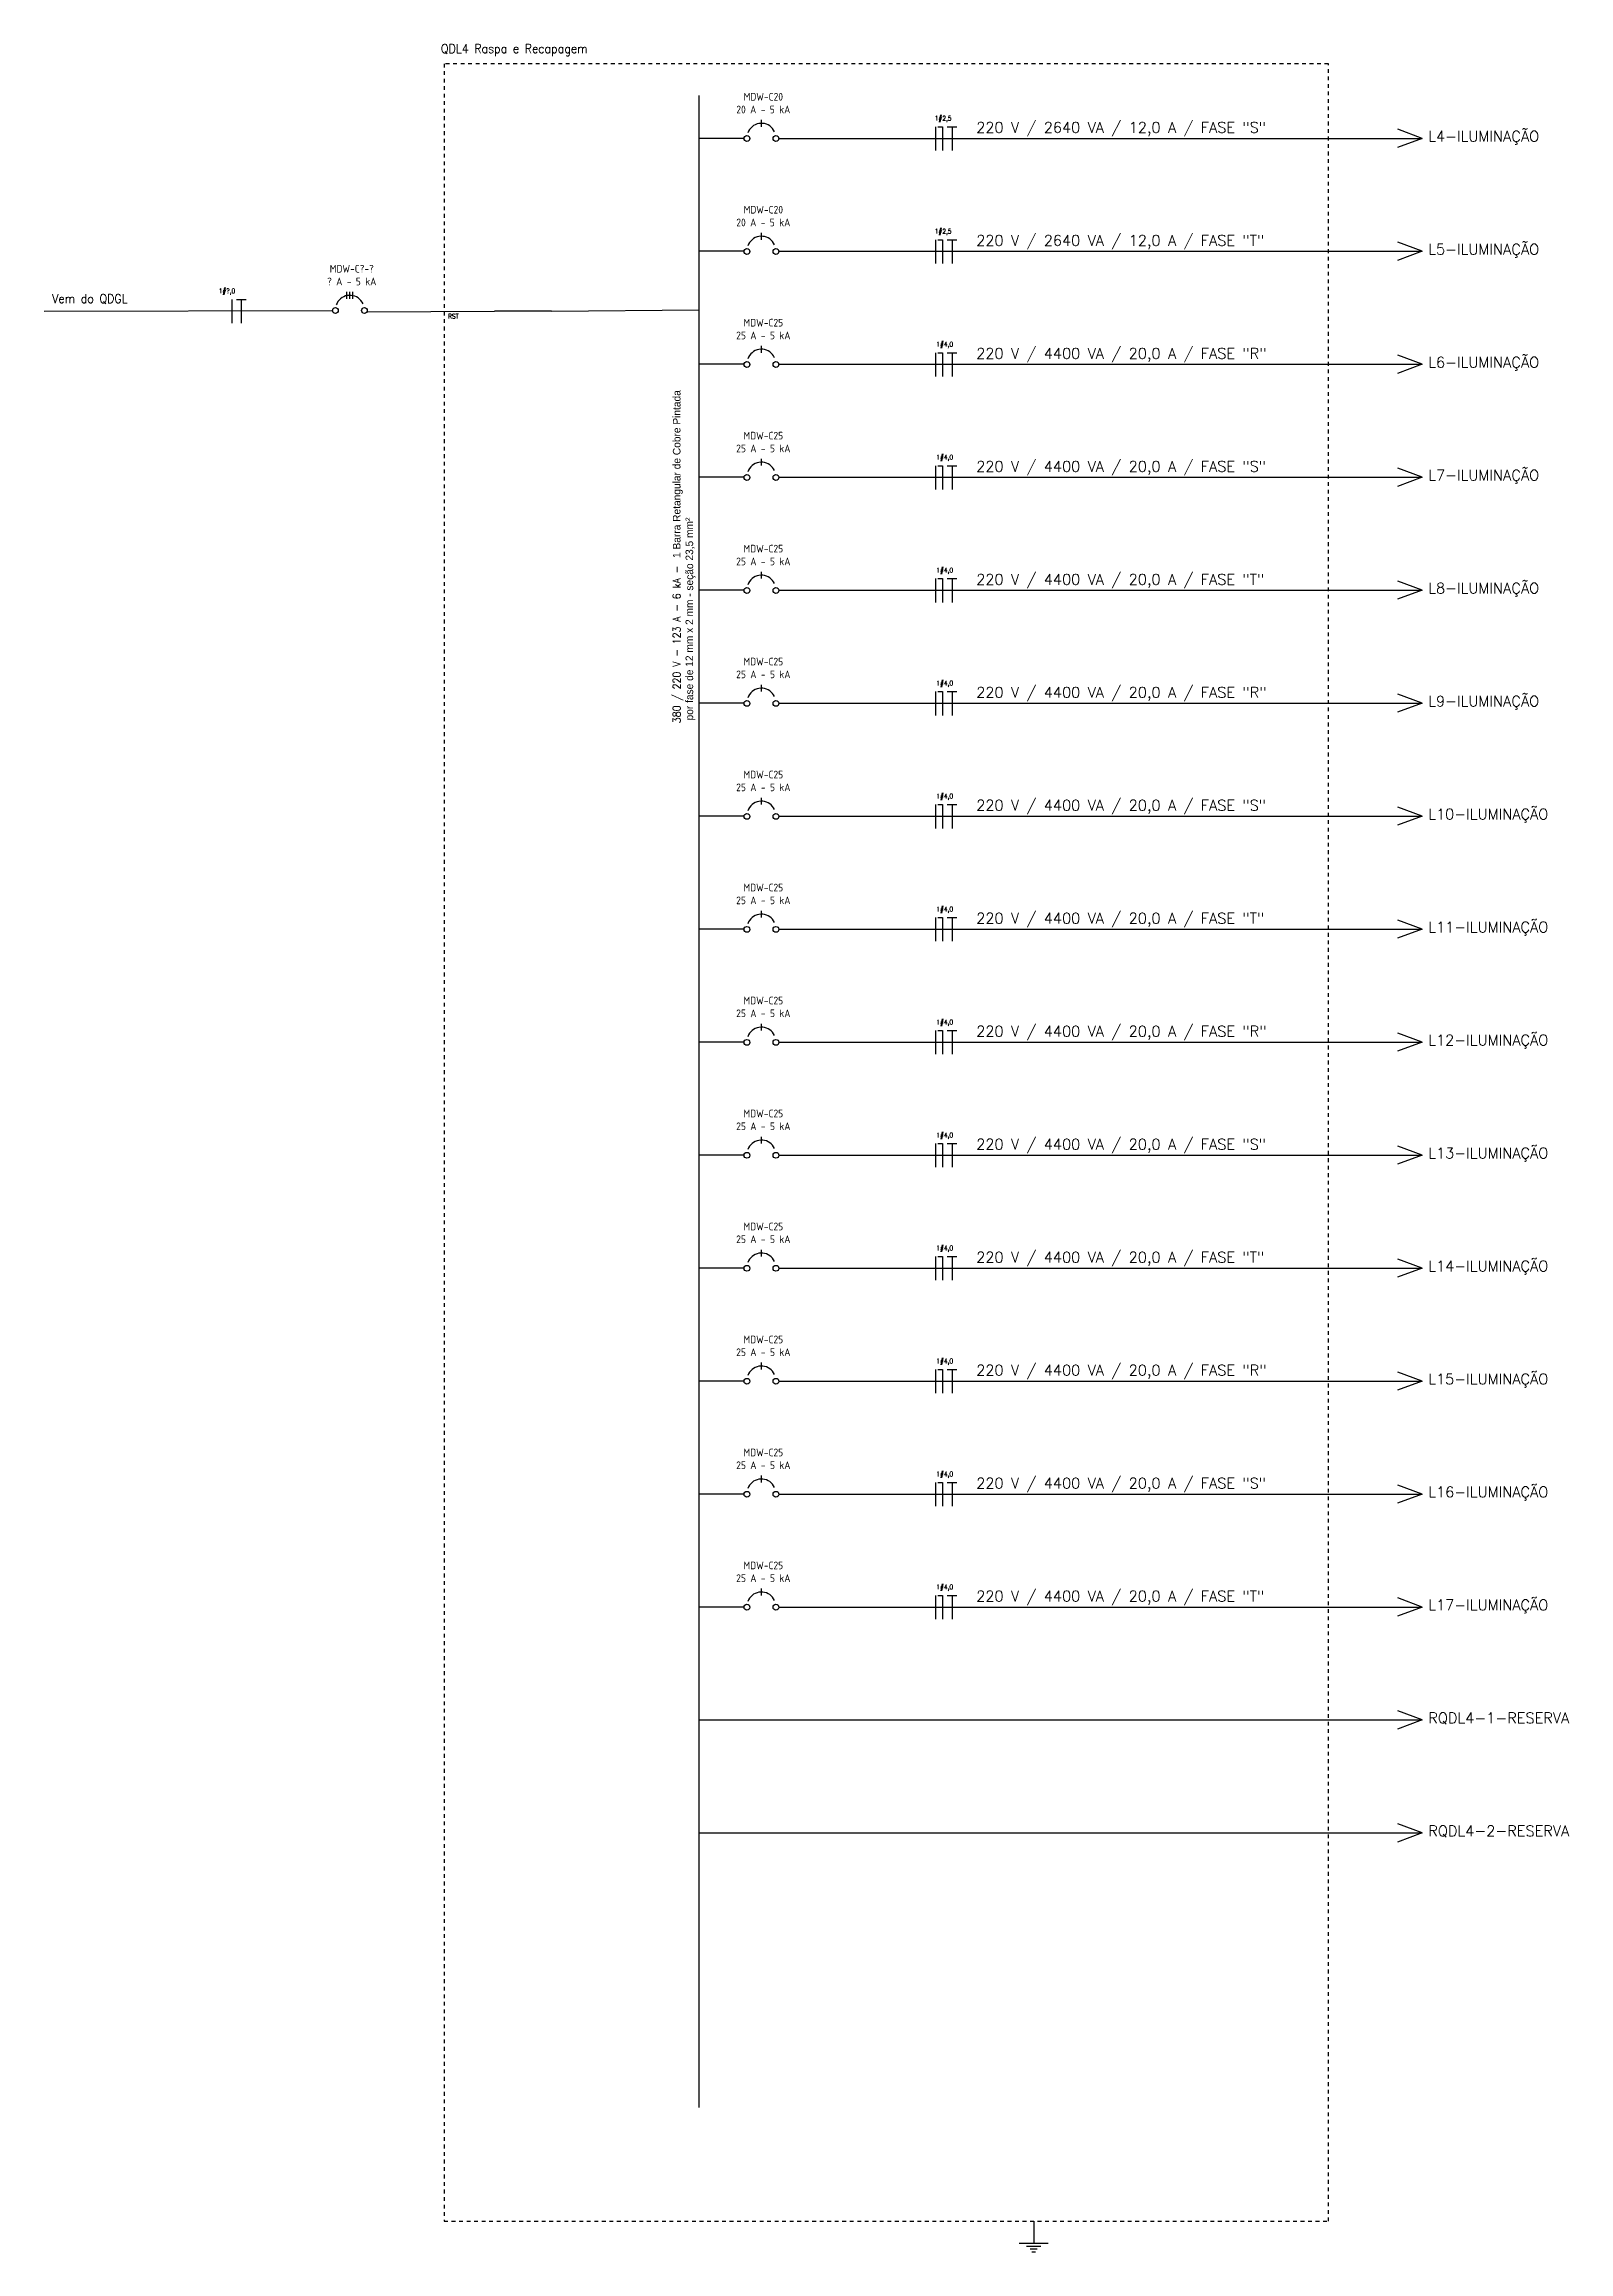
# Model space of a CAD drawing. Extents: x -543 to 641, y -146 to 322.
# Drawn here: x 464.5 to 505.1, y 36.3 to 95.1 of the extents above; entities that cross this region are included whole.
import ezdxf

# ---------------------------------------------------------------- set-up
doc = ezdxf.new("R2010")
doc.units = 0
doc.header["$MEASUREMENT"] = 0
doc.linetypes.add('DASHED2', pattern=[0.375, 0.25, -0.125])
for name, color, linetype in [('ELET_UNIFILAR_TEXTO', 4, 'Continuous'), ('ELET_UNIFILAR_TEXTO2', 6, 'Continuous'), ('ELT_UNIFILAR_DESENHO', 5, 'Continuous')]:
    doc.layers.add(name, color=color, linetype=linetype)
doc.styles.add('textstyle4', font='arial.ttf')
doc.styles.add('textstyle5', font='')
doc.styles.add('textstyle7', font='romans__.ttf')
doc.styles.get('textstyle5').set_extended_font_data('Standard')

msp = doc.modelspace()

# ---------------------------------------------------------------- texts
at = {"layer": 'ELET_UNIFILAR_TEXTO', "attachment_point": 1, "style": 'textstyle5'}
for s, insert, char_height, width in [('QDL4 Raspa e Recapagem', (475.045, 95.121), 0.23696, 7.18793), ('\\A1;\\pxqc;1#2,5', (487.92, 93.211), 0.12638, 0.9874), ('\\A1;\\pxqc;1#2,5', (487.92, 90.203), 0.12638, 0.9874), ('\\A1;1#?,0', (469.129, 88.616), 0.1264, 0.9874), ('\\A1;1#4,0', (488.232, 87.196), 0.1264, 0.9874), ('\\A1;1#4,0', (488.232, 84.188), 0.1264, 0.9874), ('\\A1;1#4,0', (488.232, 81.18), 0.1264, 0.9874), ('\\A1;1#4,0', (488.232, 78.172), 0.1264, 0.9874), ('\\A1;1#4,0', (488.232, 75.165), 0.1264, 0.9874), ('\\A1;1#4,0', (488.232, 72.157), 0.1264, 0.9874), ('\\A1;1#4,0', (488.232, 69.149), 0.1264, 0.9874), ('\\A1;1#4,0', (488.232, 66.141), 0.1264, 0.9874), ('\\A1;1#4,0', (488.232, 63.134), 0.1264, 0.9874), ('\\A1;1#4,0', (488.232, 60.126), 0.1264, 0.9874), ('\\A1;1#4,0', (488.232, 57.118), 0.1264, 0.9874), ('\\A1;1#4,0', (488.232, 54.11), 0.1264, 0.9874)]:
    msp.add_mtext(s, dxfattribs=dict(at, insert=insert, char_height=char_height, width=width))
at = {"layer": 'ELET_UNIFILAR_TEXTO', "char_height": 0.20406, "width": 3.87486, "attachment_point": 8, "line_spacing_factor": 0.6, "style": 'textstyle4'}
for s, insert in [('\\pxsm1;{\\Fisocp|c0;MDW-C20\\P\\Fisocp2|c0;20 A - 5 kA}', (483.628, 93.278)), ('\\pxsm1;{\\Fisocp|c0;MDW-C20\\P\\Fisocp2|c0;20 A - 5 kA}', (483.628, 90.271)), ('\\pxsm1;{\\Fisocp|c0;MDW-C?-?\\P\\Fisocp2|c0;? A - 5 kA}', (472.671, 88.699)), ('\\pxsm1;{\\Fisocp|c0;MDW-C25\\P\\Fisocp2|c0;25 A - 5 kA}', (483.628, 87.263)), ('\\pxsm1;{\\Fisocp|c0;MDW-C25\\P\\Fisocp2|c0;25 A - 5 kA}', (483.628, 84.255)), ('\\pxsm1;{\\Fisocp|c0;MDW-C25\\P\\Fisocp2|c0;25 A - 5 kA}', (483.628, 81.247)), ('\\pxsm1;{\\Fisocp|c0;MDW-C25\\P\\Fisocp2|c0;25 A - 5 kA}', (483.628, 78.24)), ('\\pxsm1;{\\Fisocp|c0;MDW-C25\\P\\Fisocp2|c0;25 A - 5 kA}', (483.628, 75.232)), ('\\pxsm1;{\\Fisocp|c0;MDW-C25\\P\\Fisocp2|c0;25 A - 5 kA}', (483.628, 72.224)), ('\\pxsm1;{\\Fisocp|c0;MDW-C25\\P\\Fisocp2|c0;25 A - 5 kA}', (483.628, 69.216)), ('\\pxsm1;{\\Fisocp|c0;MDW-C25\\P\\Fisocp2|c0;25 A - 5 kA}', (483.628, 66.209)), ('\\pxsm1;{\\Fisocp|c0;MDW-C25\\P\\Fisocp2|c0;25 A - 5 kA}', (483.628, 63.201)), ('\\pxsm1;{\\Fisocp|c0;MDW-C25\\P\\Fisocp2|c0;25 A - 5 kA}', (483.628, 60.193)), ('\\pxsm1;{\\Fisocp|c0;MDW-C25\\P\\Fisocp2|c0;25 A - 5 kA}', (483.628, 57.185)), ('\\pxsm1;{\\Fisocp|c0;MDW-C25\\P\\Fisocp2|c0;25 A - 5 kA}', (483.628, 54.178))]:
    msp.add_mtext(s, dxfattribs=dict(at, insert=insert))
at = {"layer": 'ELET_UNIFILAR_TEXTO', "attachment_point": 1, "style": 'textstyle5'}
for s, insert, char_height in [('Vem do QDGL', (464.696, 88.465), 0.23696), ('RST', (475.234, 87.94), 0.1264), ('RST', (475.234, 87.94), 0.1264)]:
    msp.add_mtext(s, dxfattribs=dict(at, insert=insert, char_height=char_height))
at = {"layer": 'ELET_UNIFILAR_TEXTO', "insert": (481.22, 77.041), "char_height": 0.202345, "attachment_point": 1, "rotation": 90, "style": 'textstyle5'}
msp.add_mtext('\\A1;380 / 220 V - 123 A - 6 kA - {\\A0;\\fArial|b0|i0|c0|p34; \\Ftxt|c0;1 Barra Retangular de Cobre Pintada\\P por fase de 12 mm x 2 mm - seção 23,5 mm\\fArial|b0|i0|c0|p34;²}', dxfattribs=at)
at = {"layer": 'ELET_UNIFILAR_TEXTO2', "char_height": 0.28356, "attachment_point": 1, "style": 'textstyle7'}
for s, insert, width in [('220 V / 2640 VA / 12,0 A / FASE "S"', (489.295, 93.045), 9.25609), ('L4-ILUMINAÇÃO', (501.329, 92.81), 3.00015), ('220 V / 2640 VA / 12,0 A / FASE "T"', (489.295, 90.037), 9.25609), ('L5-ILUMINAÇÃO', (501.329, 89.802), 3.00015), ('220 V / 4400 VA / 20,0 A / FASE "R"', (489.295, 87.03), 9.25609), ('L6-ILUMINAÇÃO', (501.329, 86.794), 3.00015), ('220 V / 4400 VA / 20,0 A / FASE "S"', (489.295, 84.022), 9.25609), ('L7-ILUMINAÇÃO', (501.329, 83.787), 3.00015), ('220 V / 4400 VA / 20,0 A / FASE "T"', (489.295, 81.014), 9.25609), ('L8-ILUMINAÇÃO', (501.329, 80.779), 3.00015), ('220 V / 4400 VA / 20,0 A / FASE "R"', (489.295, 78.006), 9.25609), ('L9-ILUMINAÇÃO', (501.329, 77.771), 3.00015), ('220 V / 4400 VA / 20,0 A / FASE "S"', (489.295, 74.999), 9.25609), ('L10-ILUMINAÇÃO', (501.329, 74.763), 3.00015), ('220 V / 4400 VA / 20,0 A / FASE "T"', (489.295, 71.991), 9.25609), ('L11-ILUMINAÇÃO', (501.329, 71.756), 3.00015), ('220 V / 4400 VA / 20,0 A / FASE "R"', (489.295, 68.983), 9.25609), ('L12-ILUMINAÇÃO', (501.329, 68.748), 3.00015), ('220 V / 4400 VA / 20,0 A / FASE "S"', (489.295, 65.975), 9.25609), ('L13-ILUMINAÇÃO', (501.329, 65.74), 3.00015), ('220 V / 4400 VA / 20,0 A / FASE "T"', (489.295, 62.968), 9.25609), ('L14-ILUMINAÇÃO', (501.329, 62.732), 3.00015), ('220 V / 4400 VA / 20,0 A / FASE "R"', (489.295, 59.96), 9.25609), ('L15-ILUMINAÇÃO', (501.329, 59.725), 3.00015), ('220 V / 4400 VA / 20,0 A / FASE "S"', (489.295, 56.952), 9.25609), ('L16-ILUMINAÇÃO', (501.329, 56.717), 3.00015), ('220 V / 4400 VA / 20,0 A / FASE "T"', (489.295, 53.944), 9.25609), ('L17-ILUMINAÇÃO', (501.329, 53.709), 3.00015), ('RQDL4-1-RESERVA', (501.329, 50.701), 3.00015), ('RQDL4-2-RESERVA', (501.329, 47.694), 3.00015)]:
    msp.add_mtext(s, dxfattribs=dict(at, insert=insert, width=width))

# ---------------------------------------------------------------- linework, layer by layer
at = {"layer": 'ELT_UNIFILAR_DESENHO', "linetype": 'DASHED2', "ltscale": 0.05}
for p, q in [((498.671, 94.601), (475.131, 94.601)), ((475.131, 94.601), (475.131, 37.159)), ((498.671, 37.159), (498.671, 94.601)), ((475.131, 37.159), (498.679, 37.159))]:
    msp.add_line(p, q, dxfattribs=at)
at = {"layer": 'ELT_UNIFILAR_DESENHO'}
for p, q in [((481.921, 40.192), (481.921, 93.756)), ((483.577, 92.923), (483.577, 93.103)), ((483.577, 92.923), (483.577, 93.103)), ((488.211, 92.922), (488.211, 92.29)), ((488.274, 92.922), (488.401, 92.922)), ((488.401, 92.922), (488.401, 92.29)), ((488.526, 92.922), (488.779, 92.922)), ((488.653, 92.922), (488.653, 92.29)), ((483.115, 92.613), (481.921, 92.613)), ((484.041, 92.613), (501.167, 92.613)), ((501.167, 92.613), (500.507, 92.372)), ((501.167, 92.613), (500.517, 92.854)), ((483.577, 89.915), (483.577, 90.095)), ((483.577, 89.915), (483.577, 90.095)), ((483.115, 89.605), (481.921, 89.605)), ((484.041, 89.605), (501.167, 89.605)), ((488.211, 89.914), (488.211, 89.282)), ((488.274, 89.914), (488.401, 89.914)), ((488.401, 89.914), (488.401, 89.282)), ((488.526, 89.914), (488.779, 89.914)), ((488.653, 89.914), (488.653, 89.282)), ((501.167, 89.605), (500.507, 89.364)), ((501.167, 89.605), (500.517, 89.846)), ((469.479, 88.327), (469.479, 87.695)), ((469.605, 88.327), (469.857, 88.327)), ((469.731, 88.327), (469.731, 87.695)), ((472.544, 88.343), (472.544, 88.524)), ((472.544, 88.343), (472.544, 88.524)), ((472.621, 88.343), (472.621, 88.524)), ((472.621, 88.343), (472.621, 88.524)), ((472.698, 88.343), (472.698, 88.524)), ((472.698, 88.343), (472.698, 88.524)), ((464.483, 88.011), (472.158, 88.034)), ((473.078, 87.997), (476.469, 88.011)), ((477.986, 88.011), (476.473, 88.009)), ((477.986, 88.011), (481.921, 88.048)), ((483.577, 86.907), (483.577, 87.087)), ((483.577, 86.907), (483.577, 87.087)), ((483.115, 86.598), (481.921, 86.598)), ((484.041, 86.598), (501.167, 86.598)), ((488.211, 86.906), (488.211, 86.274)), ((488.274, 86.906), (488.401, 86.906)), ((488.401, 86.906), (488.401, 86.274)), ((488.526, 86.906), (488.779, 86.906)), ((488.653, 86.906), (488.653, 86.274)), ((501.167, 86.598), (500.507, 86.356)), ((501.167, 86.598), (500.517, 86.838)), ((483.577, 83.899), (483.577, 84.08)), ((483.577, 83.899), (483.577, 84.08)), ((483.115, 83.59), (481.921, 83.59)), ((484.041, 83.59), (501.167, 83.59)), ((488.211, 83.898), (488.211, 83.267)), ((488.274, 83.898), (488.401, 83.898)), ((488.401, 83.898), (488.401, 83.267)), ((488.526, 83.898), (488.779, 83.898)), ((488.653, 83.898), (488.653, 83.267)), ((501.167, 83.59), (500.507, 83.348)), ((501.167, 83.59), (500.517, 83.831)), ((483.115, 80.582), (481.921, 80.582)), ((483.577, 80.892), (483.577, 81.072)), ((483.577, 80.892), (483.577, 81.072)), ((484.041, 80.582), (501.167, 80.582)), ((488.211, 80.891), (488.211, 80.259)), ((488.274, 80.891), (488.401, 80.891)), ((488.401, 80.891), (488.401, 80.259)), ((488.526, 80.891), (488.779, 80.891)), ((488.653, 80.891), (488.653, 80.259)), ((501.167, 80.582), (500.507, 80.341)), ((501.167, 80.582), (500.517, 80.823)), ((483.577, 77.884), (483.577, 78.064)), ((483.577, 77.884), (483.577, 78.064)), ((488.211, 77.883), (488.211, 77.251)), ((488.274, 77.883), (488.401, 77.883)), ((488.401, 77.883), (488.401, 77.251)), ((488.526, 77.883), (488.779, 77.883)), ((488.653, 77.883), (488.653, 77.251)), ((501.167, 77.574), (500.517, 77.815)), ((483.115, 77.574), (481.921, 77.574)), ((484.041, 77.574), (501.167, 77.574)), ((501.167, 77.574), (500.507, 77.333)), ((483.577, 74.876), (483.577, 75.056)), ((483.577, 74.876), (483.577, 75.056)), ((488.211, 74.875), (488.211, 74.243)), ((488.274, 74.875), (488.401, 74.875)), ((488.401, 74.875), (488.401, 74.243)), ((488.526, 74.875), (488.779, 74.875)), ((488.653, 74.875), (488.653, 74.243)), ((501.167, 74.567), (500.517, 74.807)), ((483.115, 74.567), (481.921, 74.567)), ((484.041, 74.567), (501.167, 74.567)), ((501.167, 74.567), (500.507, 74.325)), ((483.577, 71.868), (483.577, 72.049)), ((483.577, 71.868), (483.577, 72.049)), ((488.211, 71.867), (488.211, 71.236)), ((488.274, 71.867), (488.401, 71.867)), ((488.401, 71.867), (488.401, 71.236)), ((488.526, 71.867), (488.779, 71.867)), ((488.653, 71.867), (488.653, 71.236)), ((501.167, 71.559), (500.517, 71.8)), ((483.115, 71.559), (481.921, 71.559)), ((484.041, 71.559), (501.167, 71.559)), ((501.167, 71.559), (500.507, 71.317)), ((483.577, 68.861), (483.577, 69.041)), ((483.577, 68.861), (483.577, 69.041)), ((488.211, 68.86), (488.211, 68.228)), ((488.274, 68.86), (488.401, 68.86)), ((488.401, 68.86), (488.401, 68.228)), ((488.526, 68.86), (488.779, 68.86)), ((488.653, 68.86), (488.653, 68.228)), ((501.167, 68.551), (500.517, 68.792)), ((483.115, 68.551), (481.921, 68.551)), ((484.041, 68.551), (501.167, 68.551)), ((501.167, 68.551), (500.507, 68.31)), ((483.577, 65.853), (483.577, 66.033)), ((483.577, 65.853), (483.577, 66.033)), ((488.211, 65.852), (488.211, 65.22)), ((488.274, 65.852), (488.401, 65.852)), ((488.401, 65.852), (488.401, 65.22)), ((488.526, 65.852), (488.779, 65.852)), ((488.653, 65.852), (488.653, 65.22)), ((483.115, 65.543), (481.921, 65.543)), ((484.041, 65.543), (501.167, 65.543)), ((501.167, 65.543), (500.507, 65.302)), ((501.167, 65.543), (500.517, 65.784)), ((483.577, 62.845), (483.577, 63.025)), ((483.577, 62.845), (483.577, 63.025)), ((483.115, 62.536), (481.921, 62.536)), ((484.041, 62.536), (501.167, 62.536)), ((488.211, 62.844), (488.211, 62.212)), ((488.274, 62.844), (488.401, 62.844)), ((488.401, 62.844), (488.401, 62.212)), ((488.526, 62.844), (488.779, 62.844)), ((488.653, 62.844), (488.653, 62.212)), ((501.167, 62.536), (500.507, 62.294)), ((501.167, 62.536), (500.517, 62.776)), ((483.577, 59.837), (483.577, 60.018)), ((483.577, 59.837), (483.577, 60.018)), ((483.115, 59.528), (481.921, 59.528)), ((484.041, 59.528), (501.167, 59.528)), ((488.211, 59.836), (488.211, 59.205)), ((488.274, 59.836), (488.401, 59.836)), ((488.401, 59.836), (488.401, 59.205)), ((488.526, 59.836), (488.779, 59.836)), ((488.653, 59.836), (488.653, 59.205)), ((501.167, 59.528), (500.507, 59.287)), ((501.167, 59.528), (500.517, 59.769)), ((483.115, 56.52), (481.921, 56.52)), ((483.577, 56.83), (483.577, 57.01)), ((483.577, 56.83), (483.577, 57.01)), ((484.041, 56.52), (501.167, 56.52)), ((488.211, 56.829), (488.211, 56.197)), ((488.274, 56.829), (488.401, 56.829)), ((488.401, 56.829), (488.401, 56.197)), ((488.526, 56.829), (488.779, 56.829)), ((488.653, 56.829), (488.653, 56.197)), ((501.167, 56.52), (500.507, 56.279)), ((501.167, 56.52), (500.517, 56.761)), ((483.115, 53.512), (481.921, 53.512)), ((483.577, 53.822), (483.577, 54.002)), ((483.577, 53.822), (483.577, 54.002)), ((484.041, 53.512), (501.167, 53.512)), ((488.211, 53.821), (488.211, 53.189)), ((488.274, 53.821), (488.401, 53.821)), ((488.401, 53.821), (488.401, 53.189)), ((488.526, 53.821), (488.779, 53.821)), ((488.653, 53.821), (488.653, 53.189)), ((501.167, 53.512), (500.507, 53.271)), ((501.167, 53.512), (500.517, 53.753)), ((501.167, 50.505), (500.517, 50.745)), ((481.921, 50.505), (501.167, 50.505)), ((501.167, 50.505), (500.507, 50.263)), ((501.167, 47.497), (500.517, 47.738)), ((481.921, 47.497), (501.167, 47.497)), ((501.167, 47.497), (500.507, 47.256)), ((490.826, 37.159), (490.826, 36.577)), ((490.44, 36.577), (491.212, 36.577)), ((490.633, 36.5), (491.019, 36.5)), ((490.729, 36.422), (490.922, 36.422)), ((490.778, 36.345), (490.874, 36.345))]:
    msp.add_line(p, q, dxfattribs=at)
for points in [[(483.927, 92.79), (483.903, 92.834), (483.873, 92.875), (483.838, 92.911), (483.799, 92.943), (483.756, 92.969), (483.709, 92.989), (483.661, 93.004), (483.611, 93.011), (483.561, 93.012), (483.51, 93.007), (483.461, 92.995), (483.414, 92.977), (483.37, 92.952), (483.329, 92.922), (483.293, 92.887), (483.261, 92.848), (483.235, 92.805), (483.215, 92.759)], [(483.927, 89.782), (483.903, 89.826), (483.873, 89.867), (483.838, 89.903), (483.799, 89.935), (483.756, 89.961), (483.709, 89.982), (483.661, 89.996), (483.611, 90.003), (483.561, 90.005), (483.51, 89.999), (483.461, 89.987), (483.414, 89.969), (483.37, 89.944), (483.329, 89.915), (483.293, 89.88), (483.261, 89.84), (483.235, 89.797), (483.215, 89.751)], [(472.971, 88.21), (472.947, 88.255), (472.917, 88.295), (472.882, 88.332), (472.843, 88.364), (472.799, 88.39), (472.753, 88.41), (472.705, 88.424), (472.655, 88.432), (472.604, 88.433), (472.554, 88.428), (472.505, 88.416), (472.458, 88.397), (472.414, 88.373), (472.373, 88.343), (472.336, 88.308), (472.305, 88.269), (472.279, 88.226), (472.258, 88.179)], [(483.927, 86.774), (483.903, 86.819), (483.873, 86.859), (483.838, 86.896), (483.799, 86.927), (483.756, 86.954), (483.709, 86.974), (483.661, 86.988), (483.611, 86.996), (483.561, 86.997), (483.51, 86.991), (483.461, 86.979), (483.414, 86.961), (483.37, 86.937), (483.329, 86.907), (483.293, 86.872), (483.261, 86.833), (483.235, 86.789), (483.215, 86.743)], [(483.927, 83.766), (483.903, 83.811), (483.873, 83.852), (483.838, 83.888), (483.799, 83.92), (483.756, 83.946), (483.709, 83.966), (483.661, 83.98), (483.611, 83.988), (483.561, 83.989), (483.51, 83.984), (483.461, 83.972), (483.414, 83.953), (483.37, 83.929), (483.329, 83.899), (483.293, 83.864), (483.261, 83.825), (483.235, 83.782), (483.215, 83.735)], [(483.927, 80.759), (483.903, 80.803), (483.873, 80.844), (483.838, 80.88), (483.799, 80.912), (483.756, 80.938), (483.709, 80.958), (483.661, 80.973), (483.611, 80.98), (483.561, 80.981), (483.51, 80.976), (483.461, 80.964), (483.414, 80.946), (483.37, 80.921), (483.329, 80.891), (483.293, 80.856), (483.261, 80.817), (483.235, 80.774), (483.215, 80.728)], [(483.927, 77.751), (483.903, 77.795), (483.873, 77.836), (483.838, 77.873), (483.799, 77.904), (483.756, 77.93), (483.709, 77.951), (483.661, 77.965), (483.611, 77.972), (483.561, 77.974), (483.51, 77.968), (483.461, 77.956), (483.414, 77.938), (483.37, 77.913), (483.329, 77.884), (483.293, 77.849), (483.261, 77.809), (483.235, 77.766), (483.215, 77.72)], [(483.927, 74.743), (483.903, 74.788), (483.873, 74.828), (483.838, 74.865), (483.799, 74.896), (483.756, 74.923), (483.709, 74.943), (483.661, 74.957), (483.611, 74.965), (483.561, 74.966), (483.51, 74.96), (483.461, 74.948), (483.414, 74.93), (483.37, 74.906), (483.329, 74.876), (483.293, 74.841), (483.261, 74.802), (483.235, 74.758), (483.215, 74.712)], [(483.927, 71.736), (483.903, 71.78), (483.873, 71.821), (483.838, 71.857), (483.799, 71.889), (483.756, 71.915), (483.709, 71.935), (483.661, 71.949), (483.611, 71.957), (483.561, 71.958), (483.51, 71.953), (483.461, 71.941), (483.414, 71.922), (483.37, 71.898), (483.329, 71.868), (483.293, 71.833), (483.261, 71.794), (483.235, 71.751), (483.215, 71.704)], [(483.927, 68.728), (483.903, 68.772), (483.873, 68.813), (483.838, 68.849), (483.799, 68.881), (483.756, 68.907), (483.709, 68.927), (483.661, 68.942), (483.611, 68.949), (483.561, 68.95), (483.51, 68.945), (483.461, 68.933), (483.414, 68.915), (483.37, 68.89), (483.329, 68.86), (483.293, 68.825), (483.261, 68.786), (483.235, 68.743), (483.215, 68.697)], [(483.927, 65.72), (483.903, 65.764), (483.873, 65.805), (483.838, 65.842), (483.799, 65.873), (483.756, 65.899), (483.709, 65.92), (483.661, 65.934), (483.611, 65.942), (483.561, 65.943), (483.51, 65.937), (483.461, 65.925), (483.414, 65.907), (483.37, 65.883), (483.329, 65.853), (483.293, 65.818), (483.261, 65.778), (483.235, 65.735), (483.215, 65.689)], [(483.927, 62.712), (483.903, 62.757), (483.873, 62.797), (483.838, 62.834), (483.799, 62.865), (483.756, 62.892), (483.709, 62.912), (483.661, 62.926), (483.611, 62.934), (483.561, 62.935), (483.51, 62.929), (483.461, 62.917), (483.414, 62.899), (483.37, 62.875), (483.329, 62.845), (483.293, 62.81), (483.261, 62.771), (483.235, 62.727), (483.215, 62.681)], [(483.927, 59.705), (483.903, 59.749), (483.873, 59.79), (483.838, 59.826), (483.799, 59.858), (483.756, 59.884), (483.709, 59.904), (483.661, 59.918), (483.611, 59.926), (483.561, 59.927), (483.51, 59.922), (483.461, 59.91), (483.414, 59.891), (483.37, 59.867), (483.329, 59.837), (483.293, 59.802), (483.261, 59.763), (483.235, 59.72), (483.215, 59.673)], [(483.927, 56.697), (483.903, 56.741), (483.873, 56.782), (483.838, 56.818), (483.799, 56.85), (483.756, 56.876), (483.709, 56.896), (483.661, 56.911), (483.611, 56.918), (483.561, 56.919), (483.51, 56.914), (483.461, 56.902), (483.414, 56.884), (483.37, 56.859), (483.329, 56.829), (483.293, 56.794), (483.261, 56.755), (483.235, 56.712), (483.215, 56.666)], [(483.927, 53.689), (483.903, 53.733), (483.873, 53.774), (483.838, 53.811), (483.799, 53.842), (483.756, 53.868), (483.709, 53.889), (483.661, 53.903), (483.611, 53.911), (483.561, 53.912), (483.51, 53.906), (483.461, 53.894), (483.414, 53.876), (483.37, 53.852), (483.329, 53.822), (483.293, 53.787), (483.261, 53.747), (483.235, 53.704), (483.215, 53.658)]]:
    msp.add_lwpolyline(points, dxfattribs=at)
for centre in [(483.192, 92.608), (483.964, 92.608), (483.192, 89.6), (483.964, 89.6), (472.235, 88.029), (473.008, 88.029), (483.192, 86.592), (483.964, 86.592), (483.192, 83.585), (483.964, 83.585), (483.192, 80.577), (483.964, 80.577), (483.192, 77.569), (483.964, 77.569), (483.192, 74.561), (483.964, 74.561), (483.192, 71.554), (483.964, 71.554), (483.192, 68.546), (483.964, 68.546), (483.192, 65.538), (483.964, 65.538), (483.192, 62.53), (483.964, 62.53), (483.192, 59.523), (483.964, 59.523), (483.192, 56.515), (483.964, 56.515), (483.192, 53.507), (483.964, 53.507)]:
    msp.add_circle(centre, 0.0772, dxfattribs=at)

msp.set_redraw_order([(e.dxf.handle, doc.entitydb.next_handle()) for e in msp.query("TEXT MTEXT ATTDEF DIMENSION ARC_DIMENSION")])  # texts and dimensions are drawn at this point

doc.saveas('drawing.dxf')
